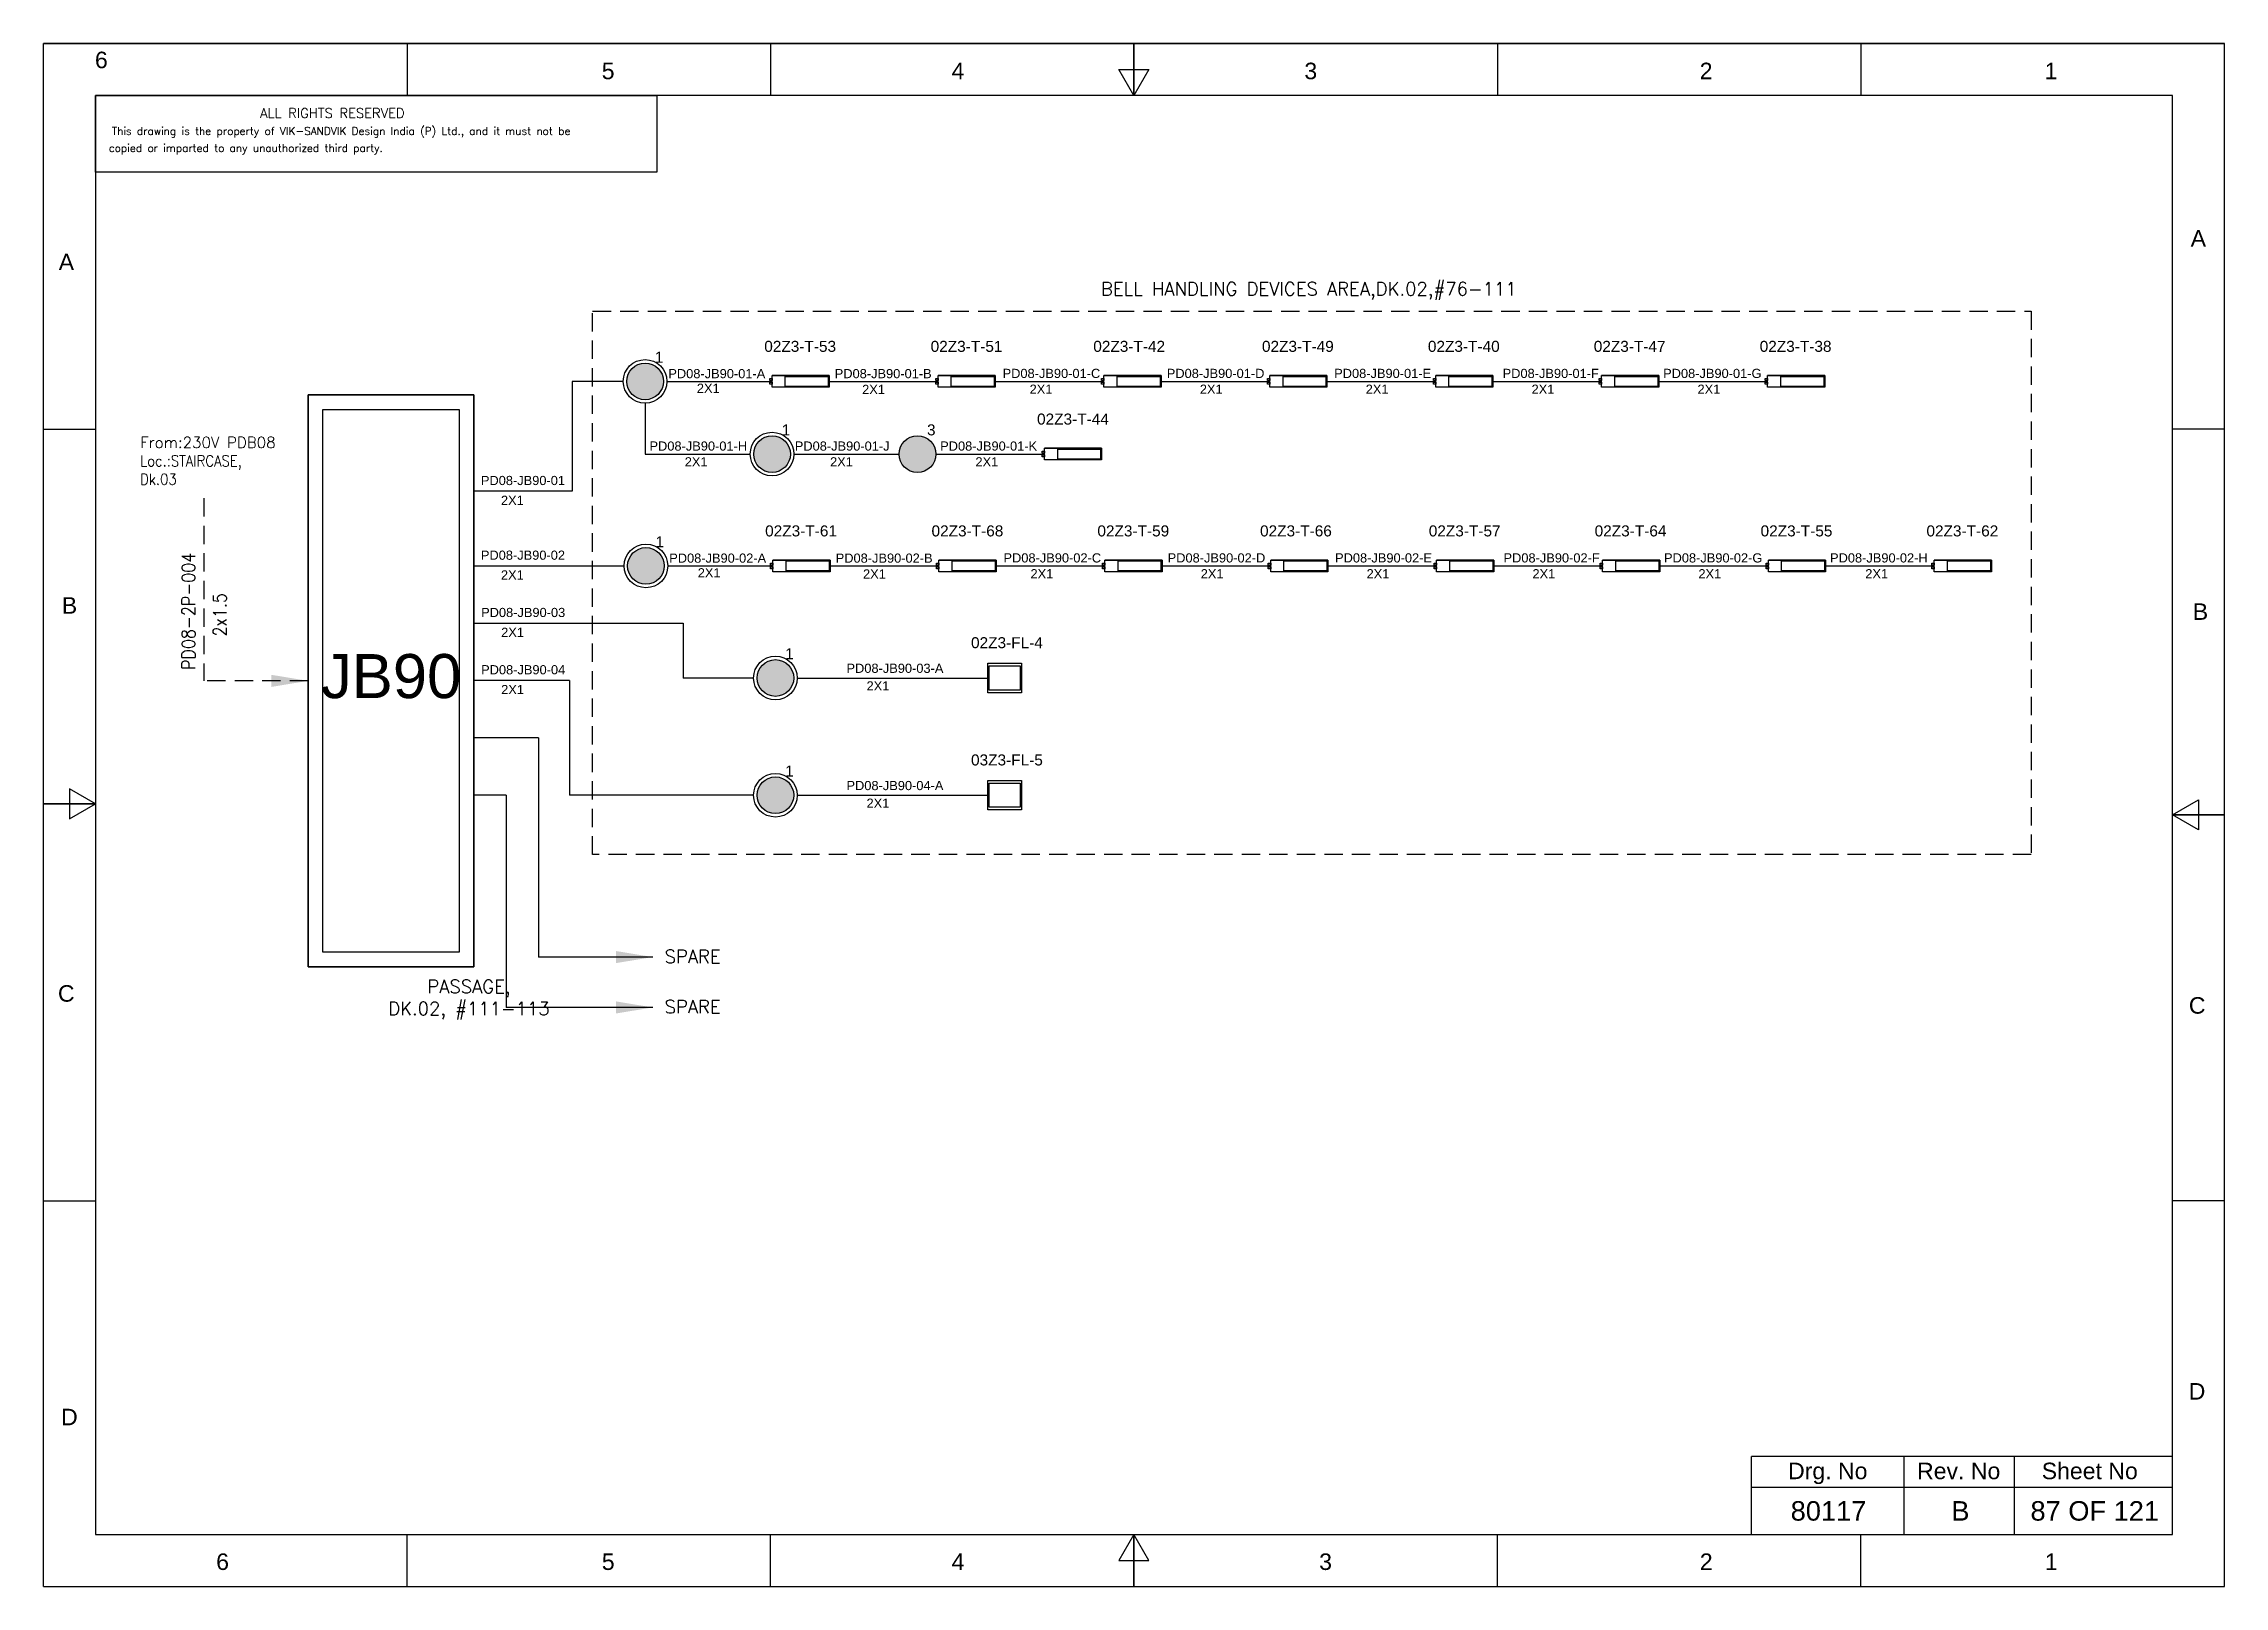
# Model space of a CAD drawing. Header units: inches. Extents: x -3311 to 1429, y -713 to 2436.
# Drawn here: x -2320.5 to -2023.5, y -152.6 to 57.4 of the extents above; entities that cross this region are included whole.
import ezdxf
from ezdxf.enums import TextEntityAlignment as Align

# ---------------------------------------------------------------- set-up
doc = ezdxf.new("R2010")
doc.units = ezdxf.units.IN
doc.linetypes.add('HIDDEN', pattern=[0.375, 0.25, -0.125])
doc.linetypes.add('SOLID', pattern=[0])
for name, color, linetype, lineweight in [('ELEC_TXT-025', 1, 'Continuous', 25), ('HEL-025', 1, 'Continuous', 25), ('HEL-035', 2, 'Continuous', 35)]:
    doc.layers.add(name, color=color, linetype=linetype, lineweight=lineweight)
doc.layers.add('LINE', color=3, linetype='SOLID')
doc.styles.add('_NORMAL', font='arial.ttf')
doc.styles.add('ROMANS', font='simplex.shx', dxfattribs={"width": 0.88})
doc.styles.get("Standard").update_dxf_attribs({"font": 'arial.ttf'})
doc.dimstyles.get("Standard").update_dxf_attribs({"dimtxt": 0.18, "dimasz": 0.18, "dimexe": 0.18, "dimexo": 0.0625, "dimgap": 0.09, "dimtad": 0, "dimtih": 1, "dimtoh": 1, "dimdec": 4, "dimzin": 0, "dimdsep": 46, "dimtxsty": 'Standard', "dimcen": 0.09, "dimadec": 0, "dimazin": 0, "dimtfac": 1, "dimtdec": 4, "dimtofl": 0, "dimtmove": 0, "dimatfit": 3, "dimfxl": 1, "dimtolj": 1, "dimtzin": 0, "dimarcsym": 0})

msp = doc.modelspace()

# ---------------------------------------------------------------- texts
at = {"color": 7}
for s, p in [('PD08-JB90-01-A', (-2235.42, 11.87, 0.03)), ('PD08-JB90-01-B', (-2212.76, 11.87, 0.03)), ('PD08-JB90-01-C', (-2189.9, 11.9, 0.08)), ('PD08-JB90-01-D', (-2167.54, 11.9, 0.11)), ('PD08-JB90-01-E', (-2144.74, 11.9, 0.14)), ('PD08-JB90-01-F', (-2121.8, 11.9, 0.16)), ('PD08-JB90-01-G', (-2099.94, 11.9, 0.16)), ('2X1', (-2231.54, 9.88)), ('2X1', (-2209.03, 9.72, -0.03)), ('2X1', (-2186.22, 9.75)), ('2X1', (-2163.04, 9.75)), ('2X1', (-2140.45, 9.75)), ('2X1', (-2117.86, 9.75)), ('2X1', (-2095.26, 9.75)), ('PD08-JB90-01-H', (-2237.99, 2.01, 0.16)), ('PD08-JB90-01-J', (-2218.2, 2.01, 0.16)), ('PD08-JB90-01-K', (-2198.4, 2.01, 0.16)), ('2X1', (-2233.19, -0.14)), ('2X1', (-2213.4, -0.14)), ('2X1', (-2193.6, -0.14)), ('PD08-JB90-01', (-2260.95, -2.68)), ('2X1', (-2258.22, -5.38)), ('PD08-JB90-02', (-2260.95, -12.85)), ('2X1', (-2258.22, -15.54)), ('PD08-JB90-02-A', (-2235.3, -13.25, 0.03)), ('2X1', (-2231.42, -15.25)), ('PD08-JB90-02-B', (-2212.63, -13.25, 0.03)), ('2X1', (-2208.91, -15.41, -0.03)), ('PD08-JB90-02-C', (-2189.78, -13.22, 0.08)), ('2X1', (-2186.1, -15.38)), ('PD08-JB90-02-D', (-2167.42, -13.22, 0.11)), ('2X1', (-2162.92, -15.38)), ('PD08-JB90-02-E', (-2144.62, -13.22, 0.14)), ('2X1', (-2140.33, -15.38)), ('PD08-JB90-02-F', (-2121.68, -13.22, 0.16)), ('2X1', (-2117.74, -15.38)), ('PD08-JB90-02-G', (-2099.82, -13.22, 0.16)), ('2X1', (-2095.14, -15.38)), ('PD08-JB90-02-H', (-2077.21, -13.22, 0.16)), ('2X1', (-2072.41, -15.38)), ('PD08-JB90-03', (-2260.92, -20.65)), ('2X1', (-2258.19, -23.35)), ('PD08-JB90-04', (-2260.92, -28.45)), ('PD08-JB90-03-A', (-2211.16, -28.25, 0.08)), ('2X1', (-2208.43, -30.65)), ('2X1', (-2258.19, -31.15)), ('PD08-JB90-04-A', (-2211.16, -44.22, 0.08)), ('2X1', (-2208.43, -46.62))]:
    msp.add_text(s, height=1.25, dxfattribs=at).set_placement(p)
at = {"color": 7, "lineweight": 30}
msp.add_text('JB90 ', height=6, dxfattribs=at).set_placement((-2272.01, -28.69), align=Align.MIDDLE_CENTER)
at = {"color": 7}
for s, height, p in [('Drg. No', 2.246, (-2077.52, -136.92)), ('Rev. No', 2.246, (-2059.69, -136.92)), ('Sheet No', 2.246, (-2041.84, -136.92)), ('80117', 2.653, (-2077.42, -142.36)), ('B', 2.65, (-2059.45, -142.36)), ('87 OF 121', 2.653, (-2041.16, -142.36))]:
    msp.add_text(s, height=height, dxfattribs=at).set_placement(p, align=Align.MIDDLE_CENTER)
at = {"color": 7, "char_height": 1.8, "attachment_point": 1, "style": '_NORMAL'}
for s, insert, width in [('{\\Fromans|c0;\\C2;BELL HANDLING DEVICES AREA,DK.02,#76-111}', (-2176.51, 24.94, 0.22), 74.3987), ('{\\Fromans|c0;\\C2;SPARE}', (-2235.93, -65.96), 8.1658), ('{\\Fromans|c0;\\C2;SPARE}', (-2235.93, -72.81), 8.1658)]:
    msp.add_mtext(s, dxfattribs=dict(at, insert=insert, width=width))
at = {"color": 7, "insert": (-2307.36, 3.87), "char_height": 1.5, "width": 36.8884, "attachment_point": 1}
msp.add_mtext('{\\Fromans|c0;\\C2;From:230V PDB08 \\P\\Fsimplex|c0;\\W0.88;Loc.:STAIRCASE,      \\PDk.03}', dxfattribs=at)
at = {"color": 7, "insert": (-2301.68, -27.85), "char_height": 1.8, "width": 17.1296, "attachment_point": 1, "rotation": 90, "style": '_NORMAL'}
msp.add_mtext('{\\Fromans|c0;\\W0.88;PD08-2P-004}', dxfattribs=at)
at = {"color": 7, "insert": (-2297.41, -23.29), "char_height": 1.8, "attachment_point": 1, "rotation": 90, "style": '_NORMAL'}
msp.add_mtext('{\\Fsimplex|c0;\\W0.88;2x1.5}', dxfattribs=at)
at = {"color": 7, "insert": (-2273.57, -70.06), "char_height": 1.8, "attachment_point": 1, "style": '_NORMAL'}
msp.add_mtext('\\pxqc;{\\Fromans|c0;\\C2;PASSAGE, \\PDK.02, #111-113}', dxfattribs=at)

# ---------------------------------------------------------------- blocks, each defined once
blk = doc.blocks.new('fr')
at = {"color": 7, "linetype": 'Continuous'}
for p, q in [((33763.99, 4500.4), (33466.99, 4500.4)), ((33466.99, 4500.4), (33763.99, 4500.4)), ((33466.99, 4290.33), (33466.99, 4500.4)), ((33516.49, 4500.4), (33516.49, 4493.33)), ((33565.99, 4500.4), (33565.99, 4493.33)), ((33615.49, 4500.4), (33615.49, 4493.33)), ((33615.49, 4493.33), (33615.49, 4500.4)), ((33615.49, 4500.4), (33615.49, 4493.33)), ((33664.99, 4500.4), (33664.99, 4493.33)), ((33714.49, 4500.4), (33714.49, 4493.33)), ((33763.99, 4290.33), (33763.99, 4500.4)), ((33763.99, 4290.33), (33763.99, 4500.4)), ((33615.49, 4493.33), (33613.45, 4496.87)), ((33613.45, 4496.87), (33617.53, 4496.87)), ((33617.53, 4496.87), (33615.49, 4493.33)), ((33756.92, 4493.33), (33474.06, 4493.33)), ((33474.06, 4493.33), (33474.06, 4297.41)), ((33756.92, 4297.41), (33756.92, 4493.33)), ((33466.99, 4447.89), (33474.06, 4447.89)), ((33763.99, 4447.89), (33756.92, 4447.89)), ((33474.06, 4396.87), (33470.53, 4398.91)), ((33470.53, 4398.91), (33470.53, 4394.83)), ((33466.99, 4396.87), (33474.06, 4396.87)), ((33474.06, 4396.87), (33466.99, 4396.87)), ((33466.99, 4396.87), (33474.06, 4396.87)), ((33470.53, 4394.83), (33474.06, 4396.87)), ((33756.92, 4395.37), (33760.45, 4397.41)), ((33760.45, 4397.41), (33760.45, 4393.33)), ((33763.99, 4395.37), (33756.92, 4395.37)), ((33760.45, 4393.33), (33756.92, 4395.37)), ((33756.92, 4395.37), (33763.99, 4395.37)), ((33763.99, 4395.37), (33756.92, 4395.37)), ((33466.99, 4342.85), (33474.06, 4342.85)), ((33763.99, 4342.85), (33756.92, 4342.85)), ((33474.06, 4297.41), (33756.92, 4297.41)), ((33516.49, 4290.33), (33516.49, 4297.41)), ((33565.99, 4290.33), (33565.99, 4297.41)), ((33615.49, 4297.41), (33613.45, 4293.87)), ((33615.49, 4290.33), (33615.49, 4297.41)), ((33617.53, 4293.87), (33615.49, 4297.41)), ((33615.49, 4297.41), (33615.49, 4290.33)), ((33615.49, 4290.33), (33615.49, 4297.41)), ((33664.99, 4290.33), (33664.99, 4297.41)), ((33714.49, 4290.33), (33714.49, 4297.41)), ((33613.45, 4293.87), (33617.53, 4293.87)), ((33466.99, 4290.33), (33763.99, 4290.33)), ((33466.99, 4290.33), (33763.99, 4290.33))]:
    blk.add_line(p, q, dxfattribs=at)
at = {"color": 7, "style": '_NORMAL'}
for s, p in [('6', (33474.86, 4498.18)), ('5', (33543.88, 4496.68)), ('4', (33591.52, 4496.68)), ('3', (33639.57, 4496.68)), ('2', (33693.41, 4496.68)), ('1', (33740.39, 4496.68)), ('A', (33760.45, 4473.88)), ('A', (33470.1, 4470.68)), ('B', (33470.52, 4423.9)), ('B', (33760.74, 4423.06)), ('C', (33470.08, 4371.07)), ('C', (33760.29, 4369.44)), ('D', (33760.27, 4316.89)), ('D', (33470.51, 4313.39)), ('6', (33491.37, 4293.69)), ('5', (33543.89, 4293.69)), ('4', (33591.53, 4293.69)), ('3', (33641.59, 4293.69)), ('2', (33693.43, 4293.69)), ('1', (33740.41, 4293.69))]:
    blk.add_text(s, height=2.25, dxfattribs=at).set_placement(p, align=Align.MIDDLE_CENTER)
blk = doc.blocks.new('A$C4BAD7D21')
at = {"layer": 'HEL-025'}
blk.add_lwpolyline([(-34000, 0), (-34000, 2086), (-18714, 2086), (-18714, 0)], close=True, dxfattribs=at)
at = {"layer": 'HEL-025', "style": 'ROMANS'}
for s, p in [('This drawing is the property of VIK-SANDVIK Design India (P) Ltd., and it must not be', (-33558, 1016)), (' copied or imparted to any unauthorized third party.', (-33785, 550))]:
    blk.add_text(s, height=210, dxfattribs=at).set_placement(p)
at = {"layer": 'HEL-035', "style": 'ROMANS'}
blk.add_text('     ALL RIGHTS RESERVED', height=262.5, dxfattribs=at).set_placement((-30497, 1476))
blk = doc.blocks.new('FIXED_KEY_SWITCH')
h = blk.add_hatch(color=1)
h.dxf.hatch_style = 1
edge = h.paths.add_edge_path()
edge.add_arc((848.13, 1737.46), 2.5, 0, 360)
at = {"color": 1}
blk.add_circle((848.13, 1737.46), 2.5, dxfattribs=at)
at = {"color": 7, "insert": (849.44, 1741.5), "char_height": 1.5, "attachment_point": 1, "style": '_NORMAL'}
blk.add_mtext_dynamic_manual_height_columns('1', width=1.5, gutter_width=7.5, heights=[0], dxfattribs=at)
blk = doc.blocks.new('SWT')
blk.add_blockref('FIXED_KEY_SWITCH', (0, 0))
blk.add_attdef('TAG_NO', (844.55, 1741.11), '', height=1.5)
blk = doc.blocks.new('2A')
at = {"color": 7, "lineweight": -3, "ltscale": 2.5}
blk.add_line((790.02, 1997.62, -0.03), (782.23, 1997.62, -0.03), dxfattribs=at)
at = {"color": 7, "lineweight": -3, "ltscale": 2.5, "elevation": -0.03}
for points in [[(781.91, 1997.21), (782.23, 1997.21), (782.23, 1996.94), (781.91, 1996.94)], [(781.91, 1996.7), (782.23, 1996.7), (782.23, 1996.44), (781.91, 1996.44)], [(782.23, 1997.62), (790.02, 1997.62), (790.02, 1996.02), (782.23, 1996.02)], [(784.03, 1997.5), (789.88, 1997.5), (789.88, 1996.14), (784.03, 1996.14)]]:
    blk.add_lwpolyline(points, close=True, dxfattribs=at)
blk = doc.blocks.new('LED TUBE LIGHT 30W')
blk.add_blockref('2A', (179.91, -357.89))
blk.add_attdef('TAG_NO.', (962.52, 1642.97), '', height=1.5)
blk = doc.blocks.new('13')
for points in [[(436.88, 1959.44), (441.46, 1959.44), (441.46, 1955.44), (436.88, 1955.44)], [(437.07, 1959.08), (441.26, 1959.08), (441.26, 1955.8), (437.07, 1955.8)]]:
    blk.add_lwpolyline(points, close=True)
blk = doc.blocks.new('LED FLOOD LIGHT 100W')
blk.add_blockref('13', (5123.55, -712.19))
blk.add_attdef('TAG_NO', (5558.98, 1249.67), '', height=1.5)
blk = doc.blocks.new('LHS_SWITCH')
h = blk.add_hatch(color=1)
h.dxf.hatch_style = 1
edge = h.paths.add_edge_path()
edge.add_arc((2067.22, 3641.35), 2, 0, 360)
at = {"color": 1}
blk.add_circle((2067.22, 3641.35), 2, dxfattribs=at)
at = {"color": 7, "insert": (2068.26, 3644.59), "char_height": 1.2, "attachment_point": 1, "style": '_NORMAL'}
blk.add_mtext_dynamic_manual_height_columns('3', width=1.5, gutter_width=7.5, heights=[0], dxfattribs=at)

# ---------------------------------------------------------------- linework, layer by layer
for p, q in [((-2248.52, 11.44), (-2248.52, -3.52)), ((-2241.57, 11.44), (-2248.52, 11.44)), ((-2233.41, -21.49), (-2233.41, -28.95)), ((-2248.87, -29.29), (-2261.93, -29.29)), ((-2248.87, -29.29), (-2248.87, -44.92)), ((-2223.81, -28.95), (-2233.41, -28.95)), ((-2253.11, -37.1), (-2261.93, -37.1)), ((-2253.11, -37.1), (-2253.11, -66.95)), ((-2257.51, -44.9), (-2261.93, -44.9)), ((-2257.51, -44.9), (-2257.51, -73.81)), ((-2223.81, -44.92), (-2248.87, -44.92))]:
    msp.add_line(p, q)
at = {"color": 7, "linetype": 'Continuous'}
for p, q in [((-2030.58, -134.97), (-2087.9, -134.97)), ((-2087.9, -145.57), (-2087.9, -134.97)), ((-2067.12, -145.57), (-2067.12, -134.97)), ((-2052.11, -145.57), (-2052.11, -134.97)), ((-2087.9, -139.15), (-2030.58, -139.15))]:
    msp.add_line(p, q, dxfattribs=at)
at = {"linetype": 'HIDDEN', "ltscale": 10}
msp.add_lwpolyline([(-2245.73, 20.98), (-2049.83, 20.98), (-2049.83, -53), (-2245.73, -53)], close=True, dxfattribs=at)
msp.add_lwpolyline([(-2298.69, -4.47), (-2298.69, -29.34)], dxfattribs=at)
at = {"layer": 'LINE', "color": 0}
for p, q in [((-2284.48, 9.61), (-2284.48, -68.29)), ((-2261.93, 9.61), (-2284.48, 9.61)), ((-2261.93, -68.29), (-2261.93, 9.61)), ((-2235.62, 11.44), (-2221.3, 11.44)), ((-2213.5, 11.44), (-2198.7, 11.44)), ((-2190.9, 11.44), (-2176.11, 11.44)), ((-2168.31, 11.44), (-2153.51, 11.44)), ((-2145.72, 11.44), (-2130.92, 11.44)), ((-2123.12, 11.44), (-2108.33, 11.44)), ((-2100.53, 11.44), (-2085.73, 11.44)), ((-2238.59, 8.46), (-2238.59, 1.54)), ((-2238.59, 1.54), (-2224.27, 1.54)), ((-2218.32, 1.54), (-2204, 1.54)), ((-2199, 1.54), (-2184.21, 1.54)), ((-2248.52, -3.52), (-2261.93, -3.52)), ((-2261.93, -13.69), (-2241.45, -13.69)), ((-2235.5, -13.69), (-2221.18, -13.69)), ((-2213.38, -13.69), (-2198.58, -13.69)), ((-2190.78, -13.69), (-2175.99, -13.69)), ((-2168.19, -13.69), (-2153.39, -13.69)), ((-2145.59, -13.69), (-2130.8, -13.69)), ((-2123, -13.69), (-2108.21, -13.69)), ((-2100.41, -13.69), (-2085.61, -13.69)), ((-2077.81, -13.69), (-2063.02, -13.69)), ((-2261.9, -21.49), (-2233.41, -21.49)), ((-2217.86, -28.95), (-2191.91, -28.95)), ((-2217.86, -44.92), (-2191.91, -44.92)), ((-2284.48, -68.29), (-2261.93, -68.29))]:
    msp.add_line(p, q, dxfattribs=at)
for points in [[(-2284.48, 9.61), (-2261.93, 9.61), (-2261.93, -68.29), (-2284.48, -68.29)], [(-2282.48, 7.61), (-2263.93, 7.61), (-2263.93, -66.29), (-2282.48, -66.29)]]:
    msp.add_lwpolyline(points, close=True, dxfattribs=at)
for centre in [(-2238.59, 11.44), (-2221.3, 1.54), (-2238.47, -13.69), (-2220.84, -28.95), (-2220.84, -44.92)]:
    msp.add_circle(centre, 2.97, dxfattribs=at)

# ---------------------------------------------------------------- block references
for name, p in [('fr', (-35787.5, -4442.97)), ('SWT', (-3086.72, -1726.02)), ('SWT', (-3069.43, -1735.92)), ('SWT', (-3086.6, -1751.15)), ('SWT', (-3068.97, -1766.41)), ('SWT', (-3068.97, -1782.38))]:
    msp.add_blockref(name, p)
ref = msp.add_blockref('LED TUBE LIGHT 30W', (-3183.43, -1627.49, 0.03))
ref.add_attrib('TAG_NO.', '02Z3-T-53', (-2222.36, 15.46, 0.03), dxfattribs={"height": 1.5})
ref = msp.add_blockref('LED TUBE LIGHT 30W', (-3160.83, -1627.49, 0.03))
ref.add_attrib('TAG_NO.', '02Z3-T-51', (-2199.7, 15.46, 0.03), dxfattribs={"height": 1.5})
ref = msp.add_blockref('LED TUBE LIGHT 30W', (-3138.24, -1627.49, 0.03))
ref.add_attrib('TAG_NO.', '02Z3-T-42', (-2177.55, 15.46, 0.03), dxfattribs={"height": 1.5})
ref = msp.add_blockref('LED TUBE LIGHT 30W', (-3115.65, -1627.49, 0.03))
ref.add_attrib('TAG_NO.', '02Z3-T-49', (-2154.58, 15.46, 0.03), dxfattribs={"height": 1.5})
ref = msp.add_blockref('LED TUBE LIGHT 30W', (-3093.05, -1627.49, 0.03))
ref.add_attrib('TAG_NO.', '02Z3-T-40', (-2131.98, 15.46, 0.03), dxfattribs={"height": 1.5})
ref = msp.add_blockref('LED TUBE LIGHT 30W', (-3070.46, -1627.49, 0.03))
ref.add_attrib('TAG_NO.', '02Z3-T-47', (-2109.39, 15.46, 0.03), dxfattribs={"height": 1.5})
ref = msp.add_blockref('LED TUBE LIGHT 30W', (-3047.86, -1627.49, 0.05))
ref.add_attrib('TAG_NO.', '02Z3-T-38', (-2086.79, 15.46, 0.05), dxfattribs={"height": 1.5})
ref = msp.add_blockref('LED TUBE LIGHT 30W', (-3146.34, -1637.39, 0.03))
ref.add_attrib('TAG_NO.', '02Z3-T-44', (-2185.21, 5.56, 0.03), dxfattribs={"height": 1.5})
ref = msp.add_blockref('LED TUBE LIGHT 30W', (-3183.31, -1652.62, 0.03))
ref.add_attrib('TAG_NO.', '02Z3-T-61', (-2222.24, -9.67, 0.03), dxfattribs={"height": 1.5})
ref = msp.add_blockref('LED TUBE LIGHT 30W', (-3160.71, -1652.62, 0.03))
ref.add_attrib('TAG_NO.', '02Z3-T-68', (-2199.58, -9.67, 0.03), dxfattribs={"height": 1.5})
ref = msp.add_blockref('LED TUBE LIGHT 30W', (-3138.12, -1652.62, 0.03))
ref.add_attrib('TAG_NO.', '02Z3-T-59', (-2176.99, -9.67, 0.03), dxfattribs={"height": 1.5})
ref = msp.add_blockref('LED TUBE LIGHT 30W', (-3115.53, -1652.62, 0.03))
ref.add_attrib('TAG_NO.', '02Z3-T-66', (-2154.84, -9.67, 0.03), dxfattribs={"height": 1.5})
ref = msp.add_blockref('LED TUBE LIGHT 30W', (-3092.93, -1652.62, 0.03))
ref.add_attrib('TAG_NO.', '02Z3-T-57', (-2131.86, -9.67, 0.03), dxfattribs={"height": 1.5})
ref = msp.add_blockref('LED TUBE LIGHT 30W', (-3070.34, -1652.62, 0.03))
ref.add_attrib('TAG_NO.', '02Z3-T-64', (-2109.27, -9.67, 0.03), dxfattribs={"height": 1.5})
ref = msp.add_blockref('LED TUBE LIGHT 30W', (-3047.74, -1652.62, 0.03))
ref.add_attrib('TAG_NO.', '02Z3-T-55', (-2086.67, -9.67, 0.03), dxfattribs={"height": 1.5})
ref = msp.add_blockref('LED TUBE LIGHT 30W', (-3025.15, -1652.62, 0.05))
ref.add_attrib('TAG_NO.', '02Z3-T-62', (-2064.08, -9.67, 0.05), dxfattribs={"height": 1.5})
ref = msp.add_blockref('LED FLOOD LIGHT 100W', (-7752.33, -1274.2))
ref.add_attrib('TAG_NO', '02Z3-FL-4', (-2194.2, -24.89), dxfattribs={"height": 1.5})
ref = msp.add_blockref('LED FLOOD LIGHT 100W', (-7752.33, -1290.17))
ref.add_attrib('TAG_NO', '03Z3-FL-5', (-2194.2, -40.86), dxfattribs={"height": 1.5})
at = {"layer": 'ELEC_TXT-025', "color": 0, "xscale": 0.005, "yscale": 0.005, "zscale": 0.005}
msp.add_blockref('A$C4BAD7D21', (-2143.43, 39.93), dxfattribs=at)
at = {"layer": 'LINE', "color": 7, "xscale": 1.25, "yscale": 1.25, "zscale": 1.25}
msp.add_blockref('LHS_SWITCH', (-4785.52, -4550.15), dxfattribs=at)

msp.set_redraw_order([(e.dxf.handle, doc.entitydb.next_handle()) for e in msp.query("TEXT MTEXT ATTDEF DIMENSION ARC_DIMENSION")])  # texts and dimensions are drawn at this point

# ---------------------------------------------------------------- leaders
at = {"linetype": 'HIDDEN', "ltscale": 10}
msp.add_leader([(-2284.48, -29.34), (-2298.69, -29.34)], dimstyle='Standard', override={"dimasz": 5, "dimarcsym": 1}, dxfattribs=at)
for points in [[(-2237.55, -66.95), (-2253.11, -66.95)], [(-2237.55, -73.81), (-2257.51, -73.81)]]:
    msp.add_leader(points, dimstyle='Standard', override={"dimasz": 5, "dimarcsym": 1})

doc.saveas('drawing.dxf')
